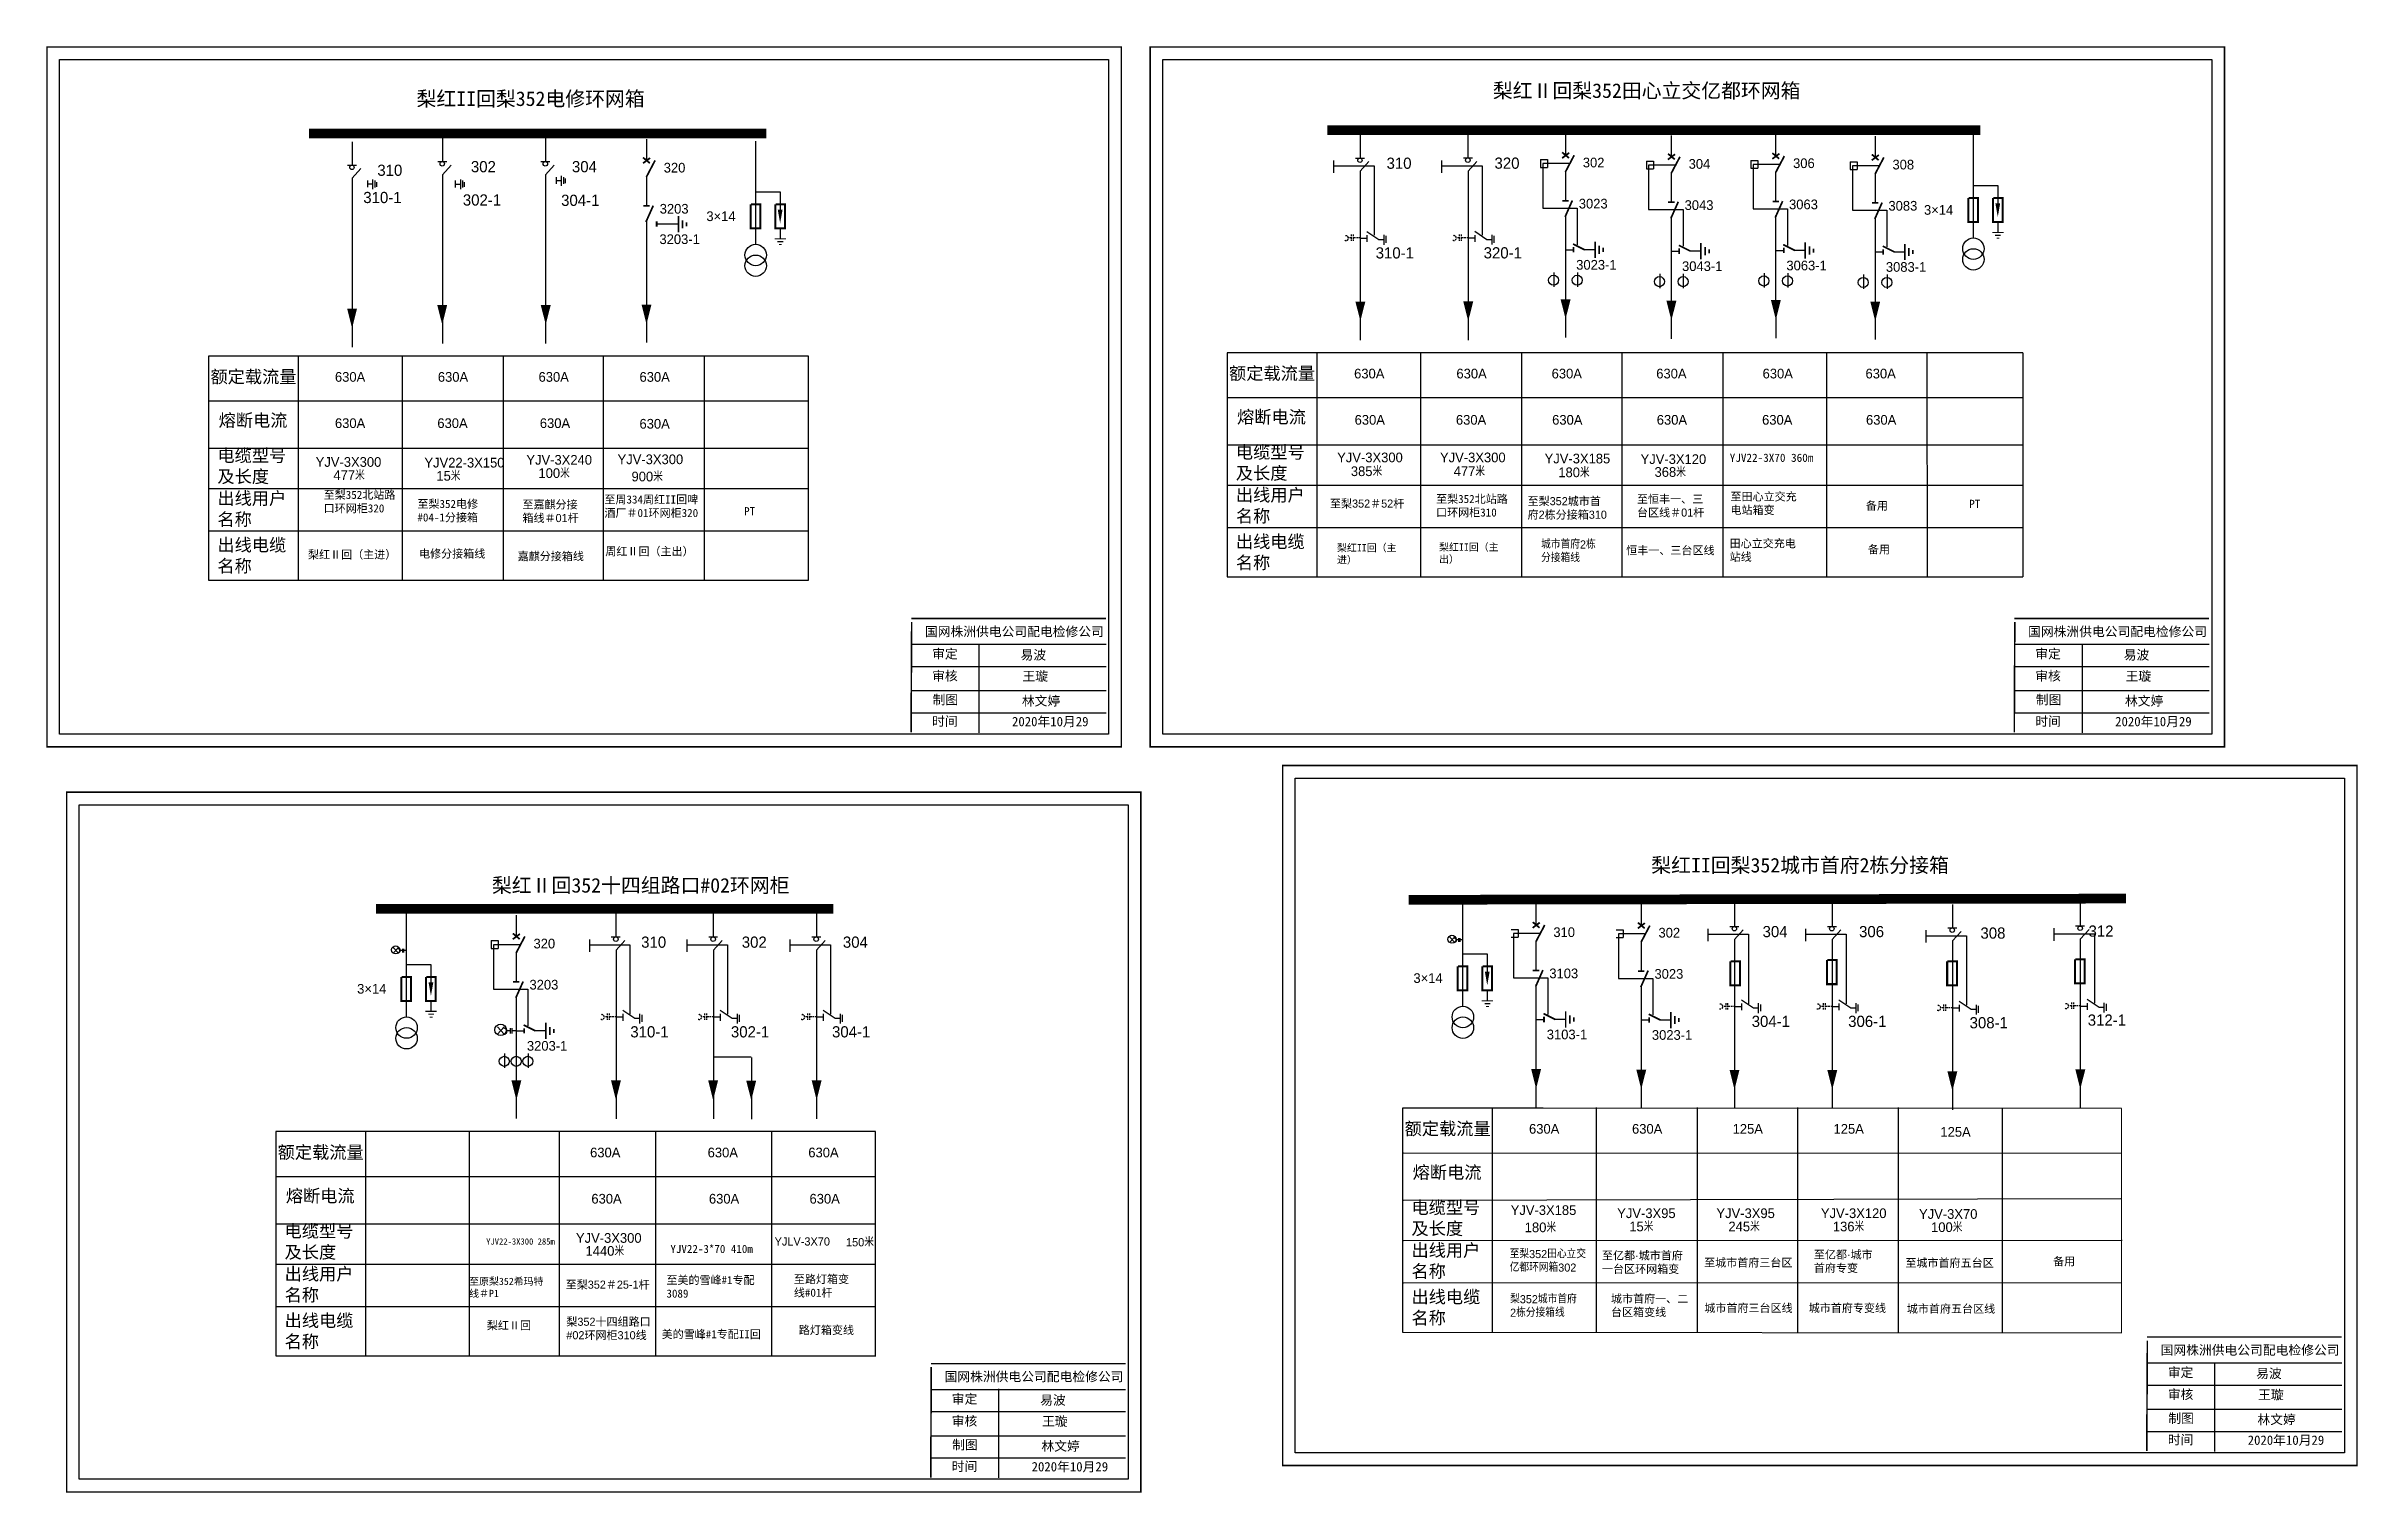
# Model space of a CAD drawing. Extents: x -42 to 505, y -336 to -58.
# Drawn here: x 235.4 to 505.3, y -226.7 to -57.8 of the extents above; entities that cross this region are included whole.
import ezdxf

# ---------------------------------------------------------------- set-up
doc = ezdxf.new("R2010")
doc.units = 0
doc.header["$LTSCALE"] = 0.774411
doc.linetypes.add('DASHED', pattern=[0.45, 0.3, -0.15])
doc.linetypes.add('HIDDEN', pattern=[0.375, 0.25, -0.125])
doc.layers.get('0').update_dxf_attribs({"linetype": 'CONTINUOUS'})
doc.layers.add('1', color=7, linetype='CONTINUOUS')
doc.layers.add('F11', color=7, linetype='CONTINUOUS')
doc.layers.add('MiniCADLayer', color=7, linetype='CONTINUOUS', lineweight=20)
doc.styles.add('HZ', font='')
doc.styles.add('hztxt_txtstyle_0.00_0_0', font='', dxfattribs={"bigfont": 'hztxt.shx'})
doc.styles.add('hztxt_txtstyle_1.67_0_0', font='', dxfattribs={"height": 1.668838, "bigfont": 'hztxt.shx'})
doc.styles.add('hztxt_txtstyle_1.69_0_0', font='', dxfattribs={"height": 1.687901, "bigfont": 'hztxt.shx'})
doc.styles.add('hztxt_txtstyle_2.00_0_0', font='', dxfattribs={"height": 2, "bigfont": 'hztxt.shx'})
doc.styles.add('hztxt_txtstyle_2.31_0_0', font='', dxfattribs={"height": 2.307931, "bigfont": 'hztxt.shx'})
doc.styles.add('hztxt_txtstyle_2.70_0_0', font='simkai.ttf', dxfattribs={"height": 2.7})
doc.styles.add('hztxt_txtstyle_3.00_0_0', font='', dxfattribs={"height": 3})
doc.styles.add('KaiTi_GB2312_txtstyle_1.09_0_0', font='simkai_0.ttf', dxfattribs={"height": 1.0944})
doc.styles.add('STYLE1', font='txt.shx', dxfattribs={"height": 2.6})
doc.styles.add('字体', font='simkai_0.ttf', dxfattribs={"height": 2.5})
doc.styles.add('黑体_txtstyle_1.50_0_0', font='simhei.ttf', dxfattribs={"height": 1.5})
doc.styles.add('黑体_txtstyle_1.67_0_0', font='simhei.ttf', dxfattribs={"height": 1.668838})
doc.styles.get('HZ').set_extended_font_data('SimSun')
doc.styles.get('hztxt_txtstyle_0.00_0_0').set_extended_font_data('hztxt')
doc.styles.get('hztxt_txtstyle_1.67_0_0').set_extended_font_data('hztxt')
doc.styles.get('hztxt_txtstyle_1.69_0_0').set_extended_font_data('hztxt')
doc.styles.get('hztxt_txtstyle_2.00_0_0').set_extended_font_data('hztxt')
doc.styles.get('hztxt_txtstyle_2.31_0_0').set_extended_font_data('hztxt')
doc.styles.get('hztxt_txtstyle_3.00_0_0').set_extended_font_data('SimSun')

msp = doc.modelspace()

# ---------------------------------------------------------------- texts
for s, height, style, p in [('320', 1.133, 'hztxt_txtstyle_2.00_0_0', (307.48, -72.58)), ('302', 1.133, 'hztxt_txtstyle_2.00_0_0', (414.83, -71.98)), ('304', 1.133, 'hztxt_txtstyle_2.00_0_0', (427.19, -72.14)), ('306', 1.133, 'hztxt_txtstyle_2.00_0_0', (439.39, -72.06)), ('308', 1.133, 'hztxt_txtstyle_2.00_0_0', (451, -72.22)), ('3203', 1.133, 'hztxt_txtstyle_2.00_0_0', (307.01, -77.38)), ('3×14', 1.133, 'hztxt_txtstyle_2.00_0_0', (312.46, -78.25)), ('3023', 1.133, 'hztxt_txtstyle_2.00_0_0', (414.36, -76.78)), ('3043', 1.133, 'hztxt_txtstyle_2.00_0_0', (426.72, -76.95)), ('3063', 1.133, 'hztxt_txtstyle_2.00_0_0', (438.92, -76.87)), ('3083', 1.133, 'hztxt_txtstyle_2.00_0_0', (450.53, -77.03)), ('3×14', 1.133, 'hztxt_txtstyle_2.00_0_0', (454.68, -77.51)), ('3203-1', 1.133, 'hztxt_txtstyle_2.00_0_0', (306.98, -80.93)), ('3023-1', 1.133, 'hztxt_txtstyle_2.00_0_0', (414.06, -83.92)), ('3043-1', 1.133, 'hztxt_txtstyle_2.00_0_0', (426.42, -84.08)), ('3063-1', 1.133, 'hztxt_txtstyle_2.00_0_0', (438.61, -84)), ('3083-1', 1.133, 'hztxt_txtstyle_2.00_0_0', (450.23, -84.17)), ('630A', 1.133, 'hztxt_txtstyle_2.00_0_0', (388.12, -96.62)), ('630A', 1.133, 'hztxt_txtstyle_2.00_0_0', (400.07, -96.62)), ('630A', 1.133, 'hztxt_txtstyle_2.00_0_0', (400.07, -96.62)), ('630A', 1.133, 'hztxt_txtstyle_2.00_0_0', (411.19, -96.62)), ('630A', 1.133, 'hztxt_txtstyle_2.00_0_0', (423.41, -96.62)), ('630A', 1.133, 'hztxt_txtstyle_2.00_0_0', (435.83, -96.62)), ('630A', 1.133, 'hztxt_txtstyle_2.00_0_0', (447.85, -96.62)), ('630A', 1.133, 'hztxt_txtstyle_2.00_0_0', (388.18, -102.02)), ('630A', 1.133, 'hztxt_txtstyle_2.00_0_0', (400.01, -102.02)), ('630A', 1.133, 'hztxt_txtstyle_2.00_0_0', (411.25, -102.02)), ('630A', 1.133, 'hztxt_txtstyle_2.00_0_0', (423.47, -102.02)), ('630A', 1.133, 'hztxt_txtstyle_2.00_0_0', (435.77, -102.02)), ('630A', 1.133, 'hztxt_txtstyle_2.00_0_0', (447.91, -102.02)), ('YJV-3X300', 1.133, 'hztxt_txtstyle_2.00_0_0', (386.14, -106.41)), ('YJV-3X300', 1.133, 'hztxt_txtstyle_2.00_0_0', (398.15, -106.41)), ('385米', 1.133, 'hztxt_txtstyle_2.00_0_0', (387.74, -108.02)), ('477米', 1.133, 'hztxt_txtstyle_2.00_0_0', (399.75, -108.02)), ('YJV-3X185', 1.133, 'hztxt_txtstyle_2.00_0_0', (410.37, -106.54)), ('180米', 1.133, 'hztxt_txtstyle_2.00_0_0', (411.97, -108.15)), ('YJV-3X120', 1.133, 'hztxt_txtstyle_2.00_0_0', (421.58, -106.61)), ('368米', 1.133, 'hztxt_txtstyle_2.00_0_0', (423.21, -108.11)), ('YJV22-3X70 360m', 0.9575, 'HZ', (431.99, -106.36)), ('梨红Ⅱ回352十四组路口#02环网柜', 1.6997, 'hztxt_txtstyle_3.00_0_0', (287.42, -156.65)), ('310', 1.133, 'hztxt_txtstyle_2.00_0_0', (411.39, -161.84)), ('302', 1.133, 'hztxt_txtstyle_2.00_0_0', (423.67, -161.9)), ('320', 1.133, 'hztxt_txtstyle_2.00_0_0', (292.27, -163.17)), ('3×14', 1.133, 'hztxt_txtstyle_2.00_0_0', (271.67, -168.45)), ('3203', 1.133, 'hztxt_txtstyle_2.00_0_0', (291.8, -167.97)), ('3×14', 1.133, 'hztxt_txtstyle_2.00_0_0', (395.05, -167.2)), ('3103', 1.133, 'hztxt_txtstyle_2.00_0_0', (410.92, -166.65)), ('3023', 1.133, 'hztxt_txtstyle_2.00_0_0', (423.2, -166.71)), ('3103-1', 1.133, 'hztxt_txtstyle_2.00_0_0', (410.62, -173.78)), ('3023-1', 1.133, 'hztxt_txtstyle_2.00_0_0', (422.9, -173.84)), ('3203-1', 1.133, 'hztxt_txtstyle_2.00_0_0', (291.5, -175.11)), ('630A', 1.133, 'hztxt_txtstyle_2.00_0_0', (298.88, -187.56)), ('630A', 1.133, 'hztxt_txtstyle_2.00_0_0', (312.61, -187.56)), ('630A', 1.133, 'hztxt_txtstyle_2.00_0_0', (324.37, -187.56)), ('630A', 1.133, 'hztxt_txtstyle_2.00_0_0', (299.03, -192.96)), ('630A', 1.133, 'hztxt_txtstyle_2.00_0_0', (312.76, -192.96)), ('630A', 1.133, 'hztxt_txtstyle_2.00_0_0', (324.51, -192.96)), ('YJV22-3X300 285m', 0.7365, 'HZ', (286.74, -197.75)), ('YJV-3X300', 1.133, 'hztxt_txtstyle_2.00_0_0', (297.23, -197.54)), ('YJLV-3X70', 0.956, 'hztxt_txtstyle_1.69_0_0', (320.43, -197.86)), ('150米', 0.956, 'hztxt_txtstyle_1.69_0_0', (328.77, -197.95)), ('1440米', 1.133, 'hztxt_txtstyle_2.00_0_0', (298.35, -199.05))]:
    msp.add_text(s, height=height, dxfattribs=dict(style=style)).set_placement(p)
at = {"linetype": 'ByBlock', "style": 'hztxt_txtstyle_2.00_0_0'}
for s, height, p in [('630A', 1.133, (269.08, -97.01)), ('630A', 1.133, (281.1, -97.01)), ('630A', 1.133, (281.1, -97.01)), ('630A', 1.133, (292.86, -97.01)), ('630A', 1.133, (304.65, -97.01)), ('630A', 1.133, (269.08, -102.41)), ('630A', 1.133, (281.04, -102.41)), ('630A', 1.133, (293.01, -102.41)), ('630A', 1.133, (304.65, -102.48)), ('YJV-3X300', 1.133, (266.83, -106.94)), ('477米', 1.133, (268.9, -108.48)), ('YJV22-3X150', 1.1332, (279.53, -107.02)), ('15米', 1.133, (280.93, -108.56)), ('YJV-3X240', 1.133, (291.44, -106.69)), ('100米', 1.133, (292.85, -108.24)), ('YJV-3X300', 1.133, (302.09, -106.63)), ('900米', 1.133, (303.72, -108.64)), ('630A', 1.133, (408.55, -184.8)), ('630A', 1.133, (420.58, -184.8)), ('630A', 1.133, (420.58, -184.8)), ('125A', 1.133, (432.33, -184.8)), ('125A', 1.133, (444.12, -184.8)), ('125A', 1.133, (456.6, -185.15)), ('YJV-3X185', 1.133, (406.41, -194.29)), ('YJV-3X95', 1.133, (418.85, -194.65)), ('YJV-3X95', 1.133, (430.44, -194.65)), ('YJV-3X120', 1.133, (442.64, -194.65)), ('YJV-3X70', 1.133, (454.1, -194.74)), ('180米', 1.133, (408.05, -196.3)), ('15米', 1.133, (420.26, -196.2)), ('245米', 1.133, (431.84, -196.2)), ('136米', 1.133, (444.04, -196.2)), ('100米', 1.133, (455.51, -196.28))]:
    msp.add_text(s, height=height, dxfattribs=at).set_placement(p)
at = {"linetype": 'Continuous', "char_height": 1.6997, "width": 42.5887, "attachment_point": 1, "style": 'STYLE1'}
for s, insert in [('{\\fSimSun|b0|i0|c134|p2;\\C256;梨红Ⅱ回梨352田心立交亿都环网箱}', (404.33, -62.17)), ('{\\fSimSun|b0|i0|c134|p2;\\C256;梨红II回梨352城市首府2栋分接箱}', (422.83, -152.6))]:
    msp.add_mtext(s, dxfattribs=dict(at, insert=insert))
at = {"linetype": 'ByBlock', "attachment_point": 1}
for s, insert, char_height, width, style in [('{\\fSimSun|b0|i0|c134|p2;梨红II回梨352电修环网箱}', (278.61, -63.11), 1.6997, 35.0115, 'hztxt_txtstyle_0.00_0_0'), ('{\\f\uffbfﾬￌﾣﾤ_GB2312|b0|i0|c134|p49;额定载流量}', (254.54, -95.68), 1.4731, 16.2815, 'hztxt_txtstyle_0.00_0_0'), ('{\\f\uffbfﾬￌﾣﾤ_GB2312|b0|i0|c134|p49;熔断电流}', (255.49, -100.77), 1.4731, 16.2815, 'hztxt_txtstyle_0.00_0_0'), ('{\\f\uffbfﾬￌﾣﾤ_GB2312|b0|i0|c134|p49;电缆型号及长度}', (255.35, -104.88), 1.4731, 8.2148, 'hztxt_txtstyle_0.00_0_0'), ('{\\f\uffbfﾬￌﾣﾤ_GB2312|b0|i0|c134|p49;出线用户名称}', (255.35, -109.88), 1.4731, 8.2148, 'hztxt_txtstyle_0.00_0_0'), ('\\pt11.662;{\\fKaiTi_GB2312|b0|i0|c134|p49;至梨352北站路口环网柜320}', (267.76, -109.74), 0.9455, 8.3893, 'hztxt_txtstyle_0.00_0_0'), ('{\\fSimSun|b0|i0|c134|p2;至梨352电修#04-1分接箱}', (278.71, -110.8), 0.9455, 8.437, 'hztxt_txtstyle_0.00_0_0'), ('{\\fSimSun|b0|i0|c134|p2;至周334周红II回啤酒厂＃01环网柜320}', (300.55, -110.28), 0.9455, 11.4875, 'hztxt_txtstyle_0.00_0_0'), ('{\\f\uffbfﾬￌﾣﾤ_GB2312|b0|i0|c134|p49;至嘉麒分接箱线＃01杆}', (290.98, -110.87), 0.9455, 7.1296, 'hztxt_txtstyle_0.00_0_0'), ('{\\f\uffbfﾬￌﾣﾤ_GB2312|b0|i0|c134|p49;出线电缆名称}', (255.35, -115.32), 1.4731, 8.2148, 'hztxt_txtstyle_0.00_0_0'), ('{\\fSimSun|b0|i0|c134|p2;电修分接箱线}', (278.9, -116.61), 0.9455, 8.7335, 'hztxt_txtstyle_1.67_0_0'), ('{\\f\uffbfﾬￌﾣﾤ_GB2312|b0|i0|c134|p49;嘉麒分接箱线}', (290.42, -116.91), 0.9455, 10.2795, 'hztxt_txtstyle_0.00_0_0'), ('{\\f\uffbfﾬￌﾣﾤ_GB2312|b0|i0|c134|p49;额定载流量}', (394.02, -183.47), 1.4731, 16.2815, 'hztxt_txtstyle_0.00_0_0'), ('{\\f\uffbfﾬￌﾣﾤ_GB2312|b0|i0|c134|p49;熔断电流}', (394.96, -188.57), 1.4731, 16.2815, 'hztxt_txtstyle_0.00_0_0'), ('{\\f\uffbfﾬￌﾣﾤ_GB2312|b0|i0|c134|p49;电缆型号及长度}', (394.82, -192.68), 1.4731, 8.2148, 'hztxt_txtstyle_0.00_0_0'), ('{\\f\uffbfﾬￌﾣﾤ_GB2312|b0|i0|c134|p49;出线用户名称}', (394.82, -197.67), 1.4731, 8.2148, 'hztxt_txtstyle_0.00_0_0'), ('至梨352田心立交^J亿都环网箱302', (406.29, -198.38), 0.9455, 14.2653, 'hztxt_txtstyle_1.67_0_0'), ('{\\f\uffbfﾬￌﾣﾤ_GB2312|b0|i0|c134|p49;至亿都·城市首府\\P一台区环网箱变}', (417.07, -198.55), 0.9455, 15.4499, 'hztxt_txtstyle_0.00_0_0'), ('{\\fKaiTi_GB2312|b0|i0|c134|p49;至城市首府三台区}', (429, -199.38), 0.9455, 12.2162, 'hztxt_txtstyle_0.00_0_0'), ('{\\f\uffbfﾬￌﾣﾤ_GB2312|b0|i0|c134|p49;至亿都·城市\\P首府专变}', (441.82, -198.44), 0.9455, 12.2162, 'hztxt_txtstyle_0.00_0_0'), ('{\\fSimSun|b0|i0|c134|p2;至城市首府五台区}', (452.51, -199.41), 0.9455, 12.2162, 'hztxt_txtstyle_0.00_0_0'), ('备用', (469.76, -199.23), 0.946, 12.2162, '黑体_txtstyle_1.67_0_0'), ('{\\f\uffbfﾬￌﾣﾤ_GB2312|b0|i0|c134|p49;出线电缆名称}', (394.82, -203.11), 1.4731, 8.2148, 'hztxt_txtstyle_0.00_0_0'), ('梨352城市首府^J2栋分接箱线', (406.34, -203.65), 0.9455, 15.6012, 'hztxt_txtstyle_1.67_0_0'), ('{\\f\uffbfﾬￌﾣﾤ_GB2312|b0|i0|c134|p49;城市首府一、二\\P台区箱变线}', (418.12, -203.59), 0.9455, 13.584, 'hztxt_txtstyle_1.67_0_0'), ('{\\fKaiTi_GB2312|b0|i0|c134|p49;城市首府三台区线}', (429.02, -204.68), 0.9455, 18.173, 'hztxt_txtstyle_0.00_0_0'), ('{\\f\uffbfﾬￌﾣﾤ_GB2312|b0|i0|c134|p49;城市首府专变线}', (441.22, -204.68), 0.9455, 18.173, 'hztxt_txtstyle_0.00_0_0'), ('{\\fSimSun|b0|i0|c134|p2;城市首府五台区线}', (452.68, -204.77), 0.9455, 18.173, 'hztxt_txtstyle_0.00_0_0')]:
    msp.add_mtext(s, dxfattribs=dict(at, insert=insert, char_height=char_height, width=width, style=style))
at = {"linetype": 'DASHED', "attachment_point": 1}
for s, insert, char_height, width, style in [('{\\f\uffbfﾬￌﾣﾤ_GB2312|b0|i0|c134|p49;额定载流量}', (373.51, -95.29), 1.4731, 16.2815, 'hztxt_txtstyle_0.00_0_0'), ('{\\f\uffbfﾬￌﾣﾤ_GB2312|b0|i0|c134|p49;熔断电流}', (374.45, -100.38), 1.4731, 16.2815, 'hztxt_txtstyle_0.00_0_0'), ('{\\f\uffbfﾬￌﾣﾤ_GB2312|b0|i0|c134|p49;电缆型号及长度}', (374.31, -104.49), 1.4731, 8.2148, 'hztxt_txtstyle_0.00_0_0'), ('{\\f\uffbfﾬￌﾣﾤ_GB2312|b0|i0|c134|p49;出线用户名称}', (374.31, -109.49), 1.4731, 8.2148, 'hztxt_txtstyle_0.00_0_0'), ('{\\f\uffbfﾬￌﾣﾤ_GB2312|b0|i0|c134|p49;至梨352＃52杆}', (385.3, -110.76), 0.9455, 9.7273, 'hztxt_txtstyle_0.00_0_0'), ('{\\fSimSun|b0|i0|c134|p2;至梨352北站路口环网柜310}', (397.69, -110.22), 0.9455, 9.2963, 'hztxt_txtstyle_0.00_0_0'), ('{\\fSimSun|b0|i0|c134|p2;至梨\\f\uffbfﾬￌﾣﾤ_GB2312|b0|i0|c134|p49;352\\fSimSun|b0|i0|c134|p2;城市首\\f\uffbfﾬￌﾣﾤ_GB2312|b0|i0|c134|p49;\\P\\fSimSun|b0|i0|c134|p2;府\\f\uffbfﾬￌﾣﾤ_GB2312|b0|i0|c134|p49;2\\fSimSun|b0|i0|c134|p2;栋分接箱\\f\uffbfﾬￌﾣﾤ_GB2312|b0|i0|c134|p49;310}', (408.38, -110.48), 0.94552, 13.9255, 'hztxt_txtstyle_0.00_0_0'), ('{\\f\uffbfﾬￌﾣﾤ_GB2312|b0|i0|c134|p49;至恒丰一、三台区线＃01杆}', (421.16, -110.23), 0.9455, 8.6903, 'hztxt_txtstyle_0.00_0_0'), ('{\\fSimSun|b0|i0|c134|p2;至田心立交充电站箱变}', (432.08, -109.94), 0.9455, 8.6903, 'hztxt_txtstyle_0.00_0_0'), ('{\\fSimSun|b0|i0|c134|p2;PT}', (316.87, -111.65), 0.9455, 12.961, 'hztxt_txtstyle_0.00_0_0'), ('{\\fSimSun|b0|i0|c134|p2;备用}', (447.89, -111.01), 0.9455, 12.961, 'hztxt_txtstyle_0.00_0_0'), ('{\\fSimSun|b0|i0|c134|p2;PT}', (459.97, -110.79), 0.9455, 12.961, 'hztxt_txtstyle_0.00_0_0'), ('{\\f\uffbfﾬￌﾣﾤ_GB2312|b0|i0|c134|p49;出线电缆名称}', (374.31, -114.93), 1.4731, 8.2148, 'hztxt_txtstyle_0.00_0_0'), ('梨红II回（主进）', (386.12, -115.96), 0.85, 7.434, '黑体_txtstyle_1.50_0_0'), ('梨红II回（主出）', (398.04, -115.89), 0.85, 7.434, '黑体_txtstyle_1.50_0_0'), ('城市首府2栋分接箱线', (409.96, -115.53), 0.946, 7.434, 'hztxt_txtstyle_1.67_0_0'), ('{\\f\uffbfﾬￌﾣﾤ_GB2312|b0|i0|c134|p49;恒丰一、三台区线}', (419.9, -116.22), 0.9455, 12.961, 'hztxt_txtstyle_0.00_0_0'), ('{\\fSimSun|b0|i0|c134|p2;田心立交充电站线}', (431.98, -115.41), 0.9455, 8.6903, 'hztxt_txtstyle_0.00_0_0'), ('{\\fSimSun|b0|i0|c134|p2;备用}', (448.14, -116.12), 0.9455, 12.961, 'hztxt_txtstyle_0.00_0_0'), ('{\\fFangSong|b0|i0|c134|p49;梨红Ⅱ回（主进）}', (265.93, -116.71), 0.9455, 11.6744, 'hztxt_txtstyle_0.00_0_0'), ('{\\fFangSong|b0|i0|c134|p49;周红Ⅱ回（主出）}', (300.66, -116.34), 0.9455, 11.6744, 'hztxt_txtstyle_1.67_0_0'), ('{\\f\uffbfﾬￌﾣﾤ_GB2312|b0|i0|c134|p49;额定载流量}', (262.39, -186.23), 1.4731, 16.2815, 'hztxt_txtstyle_0.00_0_0'), ('{\\f\uffbfﾬￌﾣﾤ_GB2312|b0|i0|c134|p49;熔断电流}', (263.34, -191.32), 1.4731, 16.2815, 'hztxt_txtstyle_0.00_0_0'), ('{\\f\uffbfﾬￌﾣﾤ_GB2312|b0|i0|c134|p49;电缆型号及长度}', (263.2, -195.43), 1.4731, 8.2148, 'hztxt_txtstyle_0.00_0_0'), ('{\\f\uffbfﾬￌﾣﾤ_GB2312|b0|i0|c134|p49;出线用户名称}', (263.2, -200.43), 1.4731, 8.2148, 'hztxt_txtstyle_0.00_0_0'), ('{\\fSimSun|b0|i0|c134|p2;\\H0.8988x;至原梨352希玛特线＃P1}', (284.75, -201.61), 0.9455, 9.5455, 'hztxt_txtstyle_0.00_0_0'), ('{\\f\uffbfﾬￌﾣﾤ_GB2312|b0|i0|c134|p49;至梨352＃25-1杆}', (296.03, -201.95), 0.9455, 10.0257, 'hztxt_txtstyle_0.00_0_0'), ('{\\fSimSun|b0|i0|c134|p2;至路灯箱变线#01杆}', (322.68, -201.31), 0.9455, 7.6833, 'hztxt_txtstyle_0.00_0_0'), ('{\\f\uffbfﾬￌﾣﾤ_GB2312|b0|i0|c134|p49;出线电缆名称}', (263.2, -205.87), 1.4731, 8.2148, 'hztxt_txtstyle_0.00_0_0'), ('{\\fSimSun|b0|i0|c134|p2;梨红Ⅱ回}', (286.82, -206.71), 0.9455, 9.8183, 'hztxt_txtstyle_0.00_0_0'), ('{\\f\uffbfﾬￌﾣﾤ_GB2312|b0|i0|c134|p49;梨352十四组路口\\P#02环网柜310线}', (296.11, -206.28), 0.9455, 16.9039, 'hztxt_txtstyle_0.00_0_0'), ('{\\f\uffbfﾬￌﾣﾤ_GB2312|b0|i0|c134|p49;路灯箱变线}', (323.26, -207.25), 0.9455, 9.8183, 'hztxt_txtstyle_0.00_0_0')]:
    msp.add_mtext(s, dxfattribs=dict(at, insert=insert, char_height=char_height, width=width, style=style))
at = {"color": 0, "linetype": 'Continuous', "attachment_point": 1}
for s, insert, char_height, width, style in [('国网株洲供电公司配电检修公司', (337.99, -125.62), 1.0944, 29.9201, '字体'), ('国网株洲供电公司配电检修公司', (466.84, -125.62), 1.0944, 29.9201, '字体'), ('\\f\uffbfﾬￌﾣﾤ_GB2312|b0|i0|c134|p49;审定', (338.83, -128.22), 1.0944, 8.5588, '字体'), ('易波', (349.16, -128.35), 1.094, 8.5588, '字体'), ('\\f\uffbfﾬￌﾣﾤ_GB2312|b0|i0|c134|p49;审定', (467.68, -128.22), 1.0944, 8.5588, '字体'), ('易波', (478.01, -128.35), 1.094, 8.5588, '字体'), ('\\f\uffbfﾬￌﾣﾤ_GB2312|b0|i0|c134|p49;审核', (338.83, -130.8), 1.0944, 8.5588, '字体'), ('\\f\uffbfﾬￌﾣﾤ_GB2312|b0|i0|c134|p49;审核', (467.68, -130.8), 1.0944, 8.5588, '字体'), ('\\f\uffbfﾬￌﾣﾤ_GB2312|b0|i0|c134|p49;制图', (338.89, -133.58), 1.0944, 8.5588, '字体'), ('\\f\uffbfﾬￌﾣﾤ_GB2312|b0|i0|c134|p49;制图', (467.74, -133.58), 1.0944, 8.5588, '字体'), ('\\f\uffbfﾬￌﾣﾤ_GB2312|b0|i0|c134|p49;时间', (338.83, -136.09), 1.0944, 8.5588, '字体'), ('\\f\uffbfﾬￌﾣﾤ_GB2312|b0|i0|c134|p49;时间', (467.68, -136.09), 1.0944, 8.5588, '字体'), ('YJV22-3*70 410m', (308.26, -197.78), 0.9437, 15.2134, 'hztxt_txtstyle_2.70_0_0'), ('{\\fSimSun|b0|i0|c134|p2;至美的雪峰#1专配3089}', (307.8, -201.42), 0.9437, 11.5875, 'hztxt_txtstyle_2.70_0_0'), ('{\\fSimSun|b0|i0|c134|p2;美的雪峰#1专配II回}', (307.24, -207.74), 0.9437, 12.6737, 'hztxt_txtstyle_2.70_0_0'), ('国网株洲供电公司配电检修公司', (482.32, -209.51), 1.0944, 29.9201, '字体'), ('国网株洲供电公司配电检修公司', (340.28, -212.61), 1.0944, 29.9201, '字体'), ('\\f\uffbfﾬￌﾣﾤ_GB2312|b0|i0|c134|p49;审定', (483.16, -212.12), 1.0944, 8.5588, '字体'), ('易波', (493.48, -212.24), 1.094, 8.5588, '字体'), ('\\f\uffbfﾬￌﾣﾤ_GB2312|b0|i0|c134|p49;审定', (341.12, -215.22), 1.0944, 8.5588, '字体'), ('易波', (351.45, -215.35), 1.094, 8.5588, '字体'), ('\\f\uffbfﾬￌﾣﾤ_GB2312|b0|i0|c134|p49;审核', (483.16, -214.69), 1.0944, 8.5588, '字体'), ('\\f\uffbfﾬￌﾣﾤ_GB2312|b0|i0|c134|p49;审核', (341.12, -217.79), 1.0944, 8.5588, '字体'), ('\\f\uffbfﾬￌﾣﾤ_GB2312|b0|i0|c134|p49;制图', (483.22, -217.47), 1.0944, 8.5588, '字体'), ('\\f\uffbfﾬￌﾣﾤ_GB2312|b0|i0|c134|p49;制图', (341.18, -220.57), 1.0944, 8.5588, '字体'), ('\\f\uffbfﾬￌﾣﾤ_GB2312|b0|i0|c134|p49;时间', (483.16, -219.98), 1.0944, 8.5588, '字体'), ('\\f\uffbfﾬￌﾣﾤ_GB2312|b0|i0|c134|p49;时间', (341.12, -223.09), 1.0944, 8.5588, '字体')]:
    msp.add_mtext(s, dxfattribs=dict(at, insert=insert, char_height=char_height, width=width, style=style))
at = {"color": 7, "linetype": 'Continuous', "char_height": 1.094, "attachment_point": 1, "style": 'KaiTi_GB2312_txtstyle_1.09_0_0'}
for s, insert, width in [('王璇', (349.38, -130.82), 8.5588), ('王璇', (478.23, -130.82), 8.5588), ('林文婷', (349.31, -133.72), 8.5588), ('林文婷', (478.16, -133.72), 8.5588), ('2020年10月29', (348.16, -136.13), 16.0081), ('2020年10月29', (477.01, -136.13), 16.0081), ('王璇', (493.71, -214.72), 8.5588), ('王璇', (351.67, -217.82), 8.5588), ('林文婷', (493.63, -217.62), 8.5588), ('林文婷', (351.6, -220.72), 8.5588), ('2020年10月29', (492.49, -220.03), 16.0081), ('2020年10月29', (350.45, -223.13), 16.0081)]:
    msp.add_mtext(s, dxfattribs=dict(at, insert=insert, width=width))
at = {"layer": 'F11', "lineweight": -3, "width": 11.0152, "attachment_point": 1}
for s, insert, char_height, style in [('\\pl2.30793;310', (271.72, -71.66), 1.3076, 'hztxt_txtstyle_0.00_0_0'), ('\\pl2.30793;302', (282.65, -71.24), 1.3076, 'hztxt_txtstyle_0.00_0_0'), ('\\pl2.30793;304', (294.45, -71.24), 1.3076, 'hztxt_txtstyle_0.00_0_0'), ('\\pl2.30793;310', (389.6, -70.84), 1.3076, 'hztxt_txtstyle_0.00_0_0'), ('\\pl2.30793;320', (402.21, -70.83), 1.3076, 'hztxt_txtstyle_2.31_0_0'), ('\\pl2.30793;310-1', (270.08, -74.84), 1.3076, 'hztxt_txtstyle_0.00_0_0'), ('\\pl2.30793;302-1', (281.71, -75.13), 1.3076, 'hztxt_txtstyle_0.00_0_0'), ('\\pl2.30793;304-1', (293.19, -75.17), 1.3076, 'hztxt_txtstyle_0.00_0_0'), ('\\pl2.30793;310-1', (388.33, -81.31), 1.3076, 'hztxt_txtstyle_0.00_0_0'), ('\\pl2.30793;320-1', (400.94, -81.3), 1.3076, 'hztxt_txtstyle_2.31_0_0'), ('\\pl2.30793;310', (302.54, -161.78), 1.3076, 'hztxt_txtstyle_0.00_0_0'), ('\\pl2.30793;302', (314.29, -161.78), 1.3076, 'hztxt_txtstyle_0.00_0_0'), ('\\pl2.30793;304', (326.1, -161.78), 1.3076, 'hztxt_txtstyle_0.00_0_0'), ('\\pl2.30793;304', (433.52, -160.55), 1.3076, 'hztxt_txtstyle_0.00_0_0'), ('\\pl2.30793;306', (444.79, -160.55), 1.3076, 'hztxt_txtstyle_0.00_0_0'), ('\\pl2.30793;308', (458.97, -160.72), 1.3076, 'hztxt_txtstyle_0.00_0_0'), ('312', (473.9, -160.49), 1.308, 'hztxt_txtstyle_2.31_0_0'), ('\\pl2.30793;310-1', (301.27, -172.25), 1.3076, 'hztxt_txtstyle_0.00_0_0'), ('\\pl2.30793;302-1', (313.02, -172.25), 1.3076, 'hztxt_txtstyle_0.00_0_0'), ('\\pl2.30793;304-1', (324.83, -172.25), 1.3076, 'hztxt_txtstyle_0.00_0_0'), ('\\pl2.30793;304-1', (432.25, -171.03), 1.3076, 'hztxt_txtstyle_0.00_0_0'), ('\\pl2.30793;306-1', (443.52, -171.03), 1.3076, 'hztxt_txtstyle_0.00_0_0'), ('\\pl2.30793;308-1', (457.7, -171.19), 1.3076, 'hztxt_txtstyle_0.00_0_0'), ('312-1', (473.81, -170.88), 1.308, 'hztxt_txtstyle_2.31_0_0')]:
    msp.add_mtext(s, dxfattribs=dict(at, insert=insert, char_height=char_height, style=style))

# ---------------------------------------------------------------- blocks, each defined once
blk = doc.blocks.new('JD')
for points in [[(-2, 0.2), (-2, -0.2), (2, 0.2), (2, -0.2)], [(1, -1.2), (1, -0.8), (-1, -1.2), (-1, -0.8)], [(-0.5, -1.8), (-0.5, -2.2), (0.5, -1.8), (0.5, -2.2)]]:
    blk.add_trace(points)

# ---------------------------------------------------------------- linework, layer by layer
for p, q in [((305.45, -68.69), (305.45, -71.2)), ((318.2, -68.93), (318.2, -81.02)), ((412.8, -68.09), (412.8, -70.6)), ((425.16, -68.26), (425.16, -70.77)), ((437.35, -68.18), (437.35, -70.68)), ((448.97, -68.34), (448.97, -70.85)), ((460.43, -68.19), (460.43, -80.28)), ((409.9, -71.07), (410.71, -71.07)), ((409.9, -71.07), (409.9, -71.98)), ((409.9, -71.98), (410.71, -71.98)), ((410.16, -71.54), (410.16, -76.73)), ((413.21, -71.54), (410.16, -71.54)), ((410.71, -71.07), (410.71, -71.98)), ((412.8, -72.45), (412.8, -75.83)), ((422.26, -71.24), (423.07, -71.24)), ((422.26, -71.24), (422.26, -72.14)), ((422.26, -72.14), (423.07, -72.14)), ((422.52, -71.71), (422.52, -76.9)), ((425.57, -71.71), (422.52, -71.71)), ((423.07, -71.24), (423.07, -72.14)), ((425.16, -72.62), (425.16, -75.99)), ((434.45, -71.16), (435.27, -71.16)), ((434.45, -71.16), (434.45, -72.06)), ((434.45, -72.06), (435.27, -72.06)), ((434.71, -71.63), (434.71, -76.82)), ((437.76, -71.63), (434.71, -71.63)), ((435.27, -71.16), (435.27, -72.06)), ((437.35, -72.54), (437.35, -75.91)), ((446.07, -71.32), (446.88, -71.32)), ((446.07, -71.32), (446.07, -72.23)), ((446.07, -72.23), (446.88, -72.23)), ((446.33, -71.79), (446.33, -76.98)), ((449.38, -71.79), (446.33, -71.79)), ((446.88, -71.32), (446.88, -72.23)), ((448.97, -72.7), (448.97, -76.07)), ((305.45, -73.06), (305.45, -76.43)), ((318.19, -74.85), (321.08, -74.85)), ((321.08, -74.85), (321.08, -76.96)), ((460.41, -74.11), (463.3, -74.11)), ((463.3, -74.11), (463.3, -76.22)), ((305.45, -78.11), (305.45, -88.06)), ((410.16, -76.73), (414.18, -76.73)), ((412.8, -77.51), (412.8, -87.46)), ((414.18, -76.73), (414.18, -81.01)), ((422.52, -76.9), (426.54, -76.9)), ((425.16, -77.68), (425.16, -87.63)), ((426.54, -76.9), (426.54, -81.18)), ((434.71, -76.82), (438.74, -76.82)), ((437.35, -77.59), (437.35, -87.55)), ((438.74, -76.82), (438.74, -81.1)), ((446.33, -76.98), (450.35, -76.98)), ((448.97, -77.76), (448.97, -87.71)), ((450.35, -76.98), (450.35, -81.26)), ((306.67, -78.58), (309.17, -78.58)), ((321.08, -79.18), (321.08, -80.27)), ((463.3, -78.44), (463.3, -79.53)), ((412.8, -81.6), (413.74, -81.6)), ((414.97, -81.57), (416.25, -81.57)), ((425.16, -81.76), (426.1, -81.76)), ((427.33, -81.74), (428.61, -81.74)), ((437.35, -81.68), (438.3, -81.68)), ((439.52, -81.65), (440.81, -81.65)), ((448.97, -81.85), (449.91, -81.85)), ((451.14, -81.82), (452.42, -81.82)), ((411.45, -84.26), (411.45, -85.91)), ((414.21, -84.26), (414.21, -85.91)), ((423.81, -84.42), (423.81, -86.08)), ((426.57, -84.42), (426.57, -86.08)), ((436, -84.34), (436, -86)), ((438.77, -84.34), (438.77, -86)), ((447.62, -84.5), (447.62, -86.16)), ((450.38, -84.5), (450.38, -86.16)), ((412.8, -88.8), (412.8, -91.83)), ((425.16, -88.96), (425.16, -91.99)), ((437.36, -88.88), (437.36, -91.91)), ((448.97, -89.05), (448.97, -92.08)), ((305.45, -89.4), (305.45, -92.43)), ((277.41, -159.13), (277.41, -171.22)), ((290.24, -159.29), (290.24, -161.79)), ((400.79, -157.88), (400.79, -169.98)), ((409.36, -157.96), (409.36, -160.47)), ((421.64, -158.02), (421.64, -160.53)), ((406.46, -160.94), (407.27, -160.94)), ((406.46, -161.84), (407.27, -161.84)), ((409.77, -161.41), (406.72, -161.41)), ((406.72, -161.41), (406.72, -166.6)), ((407.27, -160.94), (407.27, -161.84)), ((418.74, -161), (419.55, -161)), ((418.74, -161.9), (419.55, -161.9)), ((419, -161.47), (419, -166.66)), ((422.05, -161.47), (419, -161.47)), ((419.55, -161), (419.55, -161.9)), ((287.34, -162.26), (287.34, -163.17)), ((287.34, -162.26), (288.15, -162.26)), ((287.34, -163.17), (288.15, -163.17)), ((290.65, -162.74), (287.6, -162.74)), ((287.6, -162.74), (287.6, -167.93)), ((288.15, -162.26), (288.15, -163.17)), ((290.24, -163.65), (290.24, -167.02)), ((400.78, -163.81), (403.67, -163.81)), ((403.67, -163.81), (403.67, -165.92)), ((409.36, -162.32), (409.36, -165.69)), ((421.64, -162.38), (421.64, -165.75)), ((277.4, -165.05), (280.29, -165.05)), ((280.29, -165.05), (280.29, -167.16)), ((406.72, -166.6), (410.74, -166.6)), ((409.36, -167.38), (409.36, -177.33)), ((410.74, -166.6), (410.74, -170.88)), ((419, -166.66), (423.02, -166.66)), ((423.02, -166.66), (423.02, -170.94)), ((280.29, -169.38), (280.29, -170.47)), ((287.6, -167.93), (291.62, -167.93)), ((290.24, -168.7), (290.24, -178.65)), ((291.62, -167.93), (291.62, -172.21)), ((403.67, -168.14), (403.67, -169.23)), ((421.64, -167.44), (421.64, -177.39)), ((290.24, -172.79), (291.18, -172.79)), ((292.41, -172.76), (293.69, -172.76)), ((409.36, -171.46), (410.3, -171.46)), ((411.53, -171.44), (412.81, -171.44)), ((421.64, -171.52), (422.58, -171.52)), ((423.81, -171.5), (425.09, -171.5)), ((288.89, -175.45), (288.89, -177.11)), ((291.65, -175.45), (291.65, -177.11)), ((290.25, -179.99), (290.25, -183.02)), ((409.36, -178.67), (409.36, -181.69)), ((421.65, -178.73), (421.65, -181.75))]:
    msp.add_line(p, q)
at = {"linetype": 'ByBlock'}
for p, q in [((254.31, -94.01), (254.31, -120.17)), ((270.72, -94.01), (254.31, -94.01)), ((264.79, -93.95), (264.79, -120.17)), ((324.38, -94.01), (270.72, -94.01)), ((276.92, -93.95), (276.92, -120.17)), ((288.71, -93.95), (288.71, -120.17)), ((300.42, -93.95), (300.42, -120.17)), ((312.21, -93.95), (312.21, -120.17)), ((324.39, -120.17), (324.38, -94.01)), ((383.75, -93.56), (383.75, -119.78)), ((395.88, -93.56), (395.88, -119.78)), ((407.67, -93.56), (407.67, -119.78)), ((419.38, -93.56), (419.38, -119.78)), ((431.17, -93.56), (431.17, -119.78)), ((254.41, -99.24), (324.38, -99.24)), ((373.37, -98.85), (466.26, -98.85)), ((254.41, -104.76), (324.38, -104.76)), ((373.37, -104.37), (466.26, -104.37)), ((254.41, -109.47), (324.38, -109.47)), ((373.37, -109.08), (466.26, -109.08)), ((254.41, -114.42), (324.38, -114.42)), ((373.37, -114.03), (466.26, -114.03)), ((254.31, -120.17), (324.39, -120.17)), ((410.19, -181.8), (393.79, -181.8)), ((393.79, -181.8), (393.79, -207.96)), ((404.26, -181.74), (404.26, -207.96)), ((477.75, -181.84), (410.19, -181.8)), ((416.39, -181.74), (416.39, -207.96)), ((428.18, -181.74), (428.18, -207.96)), ((439.89, -181.74), (439.89, -207.96)), ((451.68, -181.74), (451.68, -207.96)), ((463.86, -207.96), (463.85, -181.8)), ((272.64, -184.5), (272.64, -210.72)), ((284.77, -184.5), (284.77, -210.72)), ((295.27, -184.5), (295.27, -210.72)), ((306.51, -184.59), (306.51, -210.81)), ((320.06, -184.5), (320.06, -210.72)), ((393.88, -187.03), (477.75, -187.07)), ((262.26, -189.79), (332.23, -189.79)), ((393.88, -192.55), (477.67, -192.37)), ((262.26, -195.31), (332.23, -195.31)), ((393.88, -197.27), (477.82, -197.23)), ((262.26, -200.02), (332.23, -200.02)), ((393.88, -202.21), (477.75, -202.16)), ((262.26, -204.97), (332.23, -204.97)), ((393.79, -207.96), (477.75, -208.06))]:
    msp.add_line(p, q, dxfattribs=at)
at = {"linetype": 'Continuous'}
for p, q in [((373.28, -93.62), (373.28, -119.78)), ((389.68, -93.62), (373.28, -93.62)), ((466.23, -93.62), (389.68, -93.62)), ((443.35, -119.78), (443.34, -93.62)), ((455.08, -119.78), (455.07, -93.62)), ((466.26, -119.78), (466.26, -93.62)), ((373.28, -119.78), (466.23, -119.78)), ((399.3, -161.85), (399.84, -162.43)), ((399.84, -161.85), (399.3, -162.43)), ((275.91, -163.09), (276.46, -163.68)), ((276.46, -163.09), (275.91, -163.68)), ((288.85, -172.32), (288.07, -173.17)), ((288.07, -172.32), (288.85, -173.17)), ((313.29, -175.81), (317.71, -175.81)), ((278.57, -184.56), (262.16, -184.56)), ((262.16, -184.56), (262.16, -210.72)), ((332.23, -184.56), (278.57, -184.56)), ((332.23, -210.72), (332.23, -184.56)), ((262.16, -210.72), (332.24, -210.72))]:
    msp.add_line(p, q, dxfattribs=at)
at = {"color": 0, "linetype": 'Continuous'}
for p, q in [((336.39, -127.65), (359.14, -127.65)), ((344.3, -127.6), (344.28, -137.99)), ((465.24, -127.65), (487.99, -127.65)), ((473.16, -127.6), (473.14, -137.99)), ((336.39, -130.24), (359.14, -130.24)), ((465.24, -130.24), (487.99, -130.24)), ((336.39, -133.07), (359.14, -133.07)), ((465.24, -133.07), (487.99, -133.07)), ((336.39, -135.66), (359.14, -135.66)), ((465.24, -135.66), (487.99, -135.66)), ((480.72, -211.55), (503.47, -211.55)), ((488.63, -211.5), (488.61, -221.89)), ((338.68, -214.65), (361.43, -214.65)), ((346.59, -214.6), (346.58, -224.99)), ((480.72, -214.14), (503.47, -214.14)), ((338.68, -217.24), (361.43, -217.24)), ((480.72, -216.97), (503.47, -216.97)), ((338.68, -220.07), (361.43, -220.07)), ((480.72, -219.56), (503.47, -219.56)), ((338.68, -222.66), (361.43, -222.66))]:
    msp.add_line(p, q, dxfattribs=at)
at = {"color": 0, "linetype": 'Continuous', "const_width": 0.182}
for points in [[(235.45, -57.93), (360.93, -57.93), (360.93, -139.63), (235.45, -139.63)], [(364.3, -57.93), (489.78, -57.93), (489.78, -139.63), (364.3, -139.63)], [(379.77, -141.82), (505.26, -141.82), (505.26, -223.53), (379.77, -223.53)], [(237.74, -144.93), (363.22, -144.93), (363.22, -226.63), (237.74, -226.63)]]:
    msp.add_lwpolyline(points, close=True, dxfattribs=at)
at = {"color": 0, "linetype": 'Continuous'}
for points in [[(236.92, -59.4), (359.45, -59.4), (359.45, -138.15), (236.92, -138.15)], [(365.77, -59.4), (488.3, -59.4), (488.3, -138.15), (365.77, -138.15)], [(381.25, -143.3), (503.78, -143.3), (503.78, -222.05), (381.25, -222.05)], [(239.21, -146.4), (361.74, -146.4), (361.74, -225.15), (239.21, -225.15)]]:
    msp.add_lwpolyline(points, close=True, dxfattribs=at)
for points, const_width in [([(266.04, -68.01), (319.46, -68.01)], 1.13), ([(385.01, -67.62), (461.27, -67.62)], 1.13), ([(412.41, -70.9), (413.24, -70.28)], 0.204), ([(412.42, -70.22), (413.22, -70.89)], 0.204), ([(305.06, -70.82), (305.86, -71.49)], 0.204), ([(305.06, -71.5), (305.89, -70.88)], 0.204), ([(305.45, -73.11), (306.47, -71.17)], 0.204), ([(412.8, -72.51), (413.82, -70.57)], 0.204), ([(424.77, -71.07), (425.6, -70.45)], 0.204), ([(424.78, -70.39), (425.58, -71.05)], 0.204), ([(425.16, -72.67), (426.18, -70.74)], 0.204), ([(436.97, -70.99), (437.8, -70.37)], 0.204), ([(436.97, -70.31), (437.77, -70.97)], 0.204), ([(437.35, -72.59), (438.37, -70.66)], 0.204), ([(448.58, -71.15), (449.41, -70.53)], 0.204), ([(448.59, -70.47), (449.39, -71.14)], 0.204), ([(448.97, -72.76), (449.99, -70.82)], 0.204), ([(459.85, -75.55), (459.85, -78.37), (460.98, -78.37), (460.98, -75.55), (459.89, -75.55)], 0.238), ([(462.74, -75.55), (462.74, -78.37), (463.87, -78.37), (463.87, -75.55), (462.77, -75.55)], 0.238), ([(305.08, -76.48), (305.83, -76.48)], 0.204), ([(305.4, -78.36), (306.26, -76.44)], 0.204), ([(306.66, -78.29), (306.66, -78.92)], 0.204), ([(317.62, -76.29), (317.62, -79.11), (318.75, -79.11), (318.75, -76.29), (317.66, -76.29)], 0.238), ([(320.51, -76.29), (320.51, -79.11), (321.64, -79.11), (321.64, -76.29), (320.55, -76.29)], 0.238), ([(412.43, -75.88), (413.19, -75.88)], 0.204), ([(412.76, -77.76), (413.61, -75.84)], 0.204), ([(424.79, -76.05), (425.55, -76.05)], 0.204), ([(425.12, -77.93), (425.98, -76)], 0.204), ([(436.99, -75.96), (437.74, -75.96)], 0.204), ([(437.31, -77.84), (438.17, -75.92)], 0.204), ([(448.6, -76.13), (449.36, -76.13)], 0.204), ([(448.93, -78.01), (449.79, -76.09)], 0.204), ([(413.69, -80.92), (415.05, -81.6)], 0.204), ([(426.05, -81.08), (427.41, -81.76)], 0.204), ([(438.24, -81), (439.6, -81.68)], 0.204), ([(413.74, -81.28), (413.74, -81.91)], 0.204), ([(426.1, -81.45), (426.1, -82.08)], 0.204), ([(438.3, -81.37), (438.3, -81.99)], 0.204), ([(449.86, -81.17), (451.22, -81.85)], 0.204), ([(449.91, -81.53), (449.91, -82.16)], 0.204), ([(273.89, -158.55), (327.3, -158.55)], 1.13), ([(394.48, -157.49), (478.27, -157.35)], 1.13), ([(289.85, -162.1), (290.68, -161.47)], 0.204), ([(289.86, -161.42), (290.66, -162.08)], 0.204), ([(290.24, -163.7), (291.26, -161.77)], 0.204), ([(408.97, -160.77), (409.8, -160.15)], 0.204), ([(408.98, -160.09), (409.78, -160.76)], 0.204), ([(409.36, -162.37), (410.38, -160.44)], 0.204), ([(421.25, -160.83), (422.08, -160.21)], 0.204), ([(421.26, -160.15), (422.06, -160.82)], 0.204), ([(421.64, -162.43), (422.66, -160.5)], 0.204), ([(432.06, -164.67), (432.06, -167.49), (433.19, -167.49), (433.19, -164.67), (432.1, -164.67)], 0.238), ([(443.34, -164.52), (443.34, -167.34), (444.47, -167.34), (444.47, -164.52), (443.38, -164.52)], 0.238), ([(457.39, -164.67), (457.39, -167.49), (458.52, -167.49), (458.52, -164.67), (457.42, -164.67)], 0.238), ([(472.32, -164.45), (472.32, -167.26), (473.45, -167.26), (473.45, -164.45), (472.36, -164.45)], 0.238), ([(276.84, -166.49), (276.84, -169.31), (277.96, -169.31), (277.96, -166.49), (276.87, -166.49)], 0.238), ([(279.73, -166.49), (279.73, -169.31), (280.85, -169.31), (280.85, -166.49), (279.76, -166.49)], 0.238), ([(289.87, -167.07), (290.63, -167.07)], 0.204), ([(290.2, -168.95), (291.06, -167.03)], 0.204), ([(400.22, -165.25), (400.22, -168.07), (401.35, -168.07), (401.35, -165.25), (400.25, -165.25)], 0.238), ([(403.11, -165.25), (403.11, -168.07), (404.23, -168.07), (404.23, -165.25), (403.14, -165.25)], 0.238), ([(408.99, -165.75), (409.75, -165.75)], 0.204), ([(409.32, -167.63), (410.17, -165.7)], 0.204), ([(421.27, -165.81), (422.03, -165.81)], 0.204), ([(421.6, -167.69), (422.46, -165.76)], 0.204), ([(291.13, -172.11), (292.49, -172.79)], 0.204), ([(291.18, -172.48), (291.18, -173.1)], 0.204), ([(410.25, -170.78), (411.61, -171.46)], 0.204), ([(410.3, -171.15), (410.3, -171.78)], 0.204), ([(422.53, -170.84), (423.89, -171.52)], 0.204), ([(422.58, -171.21), (422.58, -171.84)], 0.204)]:
    msp.add_lwpolyline(points, dxfattribs=dict(const_width=const_width))
for points, format in [([(321.08, -76.93, 0.555, 0, 0), (321.08, -78.51, 0, 0, 0)], "xyseb"), ([(463.3, -76.19, 0.555, 0, 0), (463.3, -77.77, 0, 0, 0)], "xyseb"), ([(271.08, -88.46, 1.16, 0, 0), (271.08, -90.76, 0, 0, 0)], "xyseb"), ([(281.61, -88.05, 1.16, 0, 0), (281.61, -90.35, 0, 0, 0)], "xyseb"), ([(293.7, -88.05, 1.16, 0, 0), (293.7, -90.35, 0, 0, 0)], "xyseb"), ([(305.47, -87.99, 1.16, 0, 0), (305.47, -90.29, 0, 0, 0)], "xyseb"), ([(388.85, -87.64, 1.16, 0, 0), (388.85, -89.94, 0, 0, 0)], "xyseb"), ([(401.45, -87.63, 1.16, 0, 0), (401.45, -89.93, 0, 0, 0)], "xyseb"), ([(412.82, -87.39, 1.16, 0, 0), (412.82, -89.69, 0, 0, 0)], "xyseb"), ([(425.18, -87.55, 1.16, 0, 0), (425.18, -89.85, 0, 0, 0)], "xyseb"), ([(437.38, -87.47, 1.16, 0, 0), (437.38, -89.77, 0, 0, 0)], "xyseb"), ([(448.99, -87.64, 1.16, 0, 0), (448.99, -89.94, 0, 0, 0)], "xyseb"), ([(280.29, -167.13, 0.555, 0, 0), (280.29, -168.71, 0, 0, 0)], "xyseb"), ([(403.67, -165.88, 0.555, 0, 0), (403.67, -167.47, 0, 0, 0)], "xyseb"), ([(288.76, -172.43, -0.877934), (288.78, -173.26)], "xyb"), ([(290.27, -178.58, 1.16, 0, 0), (290.27, -180.88, 0, 0, 0)], "xyseb"), ([(301.9, -178.58, 1.16, 0, 0), (301.9, -180.88, 0, 0, 0)], "xyseb"), ([(313.25, -178.58, 1.16, 0, 0), (313.25, -180.88, 0, 0, 0)], "xyseb"), ([(317.7, -178.6, 1.16, 0, 0), (317.7, -180.9, 0, 0, 0)], "xyseb"), ([(325.34, -178.58, 1.16, 0, 0), (325.34, -180.88, 0, 0, 0)], "xyseb"), ([(409.38, -177.25, 1.16, 0, 0), (409.38, -179.56, 0, 0, 0)], "xyseb"), ([(421.66, -177.31, 1.16, 0, 0), (421.66, -179.62, 0, 0, 0)], "xyseb"), ([(432.55, -177.35, 1.16, 0, 0), (432.55, -179.66, 0, 0, 0)], "xyseb"), ([(443.97, -177.35, 1.16, 0, 0), (443.97, -179.66, 0, 0, 0)], "xyseb"), ([(458, -177.52, 1.16, 0, 0), (458, -179.82, 0, 0, 0)], "xyseb"), ([(472.94, -177.3, 1.16, 0, 0), (472.94, -179.6, 0, 0, 0)], "xyseb")]:
    msp.add_lwpolyline(points, format=format)
at = {"color": 0, "linetype": 'Continuous', "const_width": 0.182}
for points in [[(336.44, -125.05), (336.37, -137.95)], [(336.39, -124.65), (359.14, -124.65)], [(465.29, -125.05), (465.23, -137.95)], [(465.24, -124.65), (487.99, -124.65)], [(480.77, -208.95), (480.7, -221.84)], [(480.72, -208.54), (503.47, -208.54)], [(338.73, -212.05), (338.67, -224.94)], [(338.68, -211.65), (361.43, -211.65)]]:
    msp.add_lwpolyline(points, dxfattribs=at)
for points in [[(289.55, -172.78), (289.13, -172.78)], [(289.55, -172.49), (289.55, -173.11)], [(289.75, -172.49), (289.75, -173.11)], [(290.24, -172.78), (289.75, -172.78)]]:
    msp.add_lwpolyline(points)
for centre, radius in [((318.22, -82.21), 1.25), ((460.45, -81.47), 1.25), ((318.22, -83.46), 1.25), ((460.45, -82.72), 1.25), ((411.42, -85.16), 0.589), ((414.18, -85.16), 0.589), ((423.78, -85.32), 0.589), ((426.54, -85.32), 0.589), ((435.97, -85.24), 0.589), ((438.74, -85.24), 0.589), ((447.59, -85.41), 0.589), ((450.35, -85.41), 0.589), ((400.82, -171.17), 1.25), ((277.44, -172.41), 1.25), ((277.44, -173.66), 1.25), ((400.82, -172.42), 1.25), ((288.86, -176.35), 0.589), ((290.26, -176.35), 0.589), ((291.62, -176.35), 0.589)]:
    msp.add_circle(centre, radius)
at = {"linetype": 'Continuous'}
for centre, radius in [((399.55, -162.1), 0.47), ((276.17, -163.34), 0.47), ((288.43, -172.68), 0.672)]:
    msp.add_circle(centre, radius, dxfattribs=at)
at = {"layer": '1'}
for points in [[(399.78, -161.91, -0.877934), (399.79, -162.49)], [(399.78, -161.92, -0.877934), (399.79, -162.5)], [(276.39, -163.16, -0.877934), (276.41, -163.74)], [(276.39, -163.16, -0.877934), (276.4, -163.73)], [(288.76, -172.42, -0.877934), (288.77, -173.25)]]:
    msp.add_lwpolyline(points, format="xyb", dxfattribs=at)
for points in [[(400.33, -161.96), (400.33, -162.4)], [(400.47, -161.96), (400.47, -162.4)], [(276.95, -163.41), (276.65, -163.41)], [(276.95, -163.21), (276.95, -163.64)], [(277.09, -163.21), (277.09, -163.64)], [(277.43, -163.41), (277.09, -163.41)], [(400.33, -162.17), (400.03, -162.17)], [(400.81, -162.17), (400.47, -162.17)]]:
    msp.add_lwpolyline(points, dxfattribs=at)
at = {"layer": 'F11', "lineweight": -3}
for p, q in [((271.08, -68.99), (271.08, -71.68)), ((281.63, -68.58), (281.63, -71.27)), ((293.67, -68.58), (293.67, -71.27)), ((388.81, -68.17), (388.81, -70.87)), ((401.42, -68.16), (401.42, -70.86)), ((270.54, -71.71), (271.59, -71.71)), ((271.09, -73.24), (272.11, -72.12)), ((281.08, -71.3), (282.14, -71.3)), ((281.63, -72.83), (282.66, -71.71)), ((281.63, -72.83), (281.63, -92.55)), ((293.12, -71.3), (294.18, -71.3)), ((293.67, -72.83), (294.69, -71.71)), ((293.67, -72.83), (293.67, -92.55)), ((385.71, -71.17), (385.71, -72.61)), ((385.71, -71.8), (390.45, -71.8)), ((388.27, -70.89), (389.32, -70.89)), ((388.82, -72.42), (389.84, -71.3)), ((388.82, -72.42), (388.82, -92.15)), ((390.45, -71.81), (390.45, -79.91)), ((398.32, -71.16), (398.32, -72.6)), ((398.32, -71.79), (403.06, -71.79)), ((400.88, -70.88), (401.93, -70.88)), ((401.43, -72.41), (402.45, -71.29)), ((401.43, -72.41), (401.43, -92.14)), ((403.06, -71.8), (403.06, -79.9)), ((271.09, -73.24), (271.09, -92.96)), ((272.87, -73.52), (272.87, -74.3)), ((272.92, -73.91), (273.48, -73.91)), ((273.48, -73.39), (273.48, -74.53)), ((273.73, -73.51), (273.73, -74.32)), ((273.93, -73.7), (273.93, -74.24)), ((283.12, -73.53), (283.12, -74.31)), ((283.17, -73.92), (283.73, -73.92)), ((283.73, -73.4), (283.73, -74.54)), ((283.98, -73.52), (283.98, -74.33)), ((284.18, -73.71), (284.18, -74.25)), ((294.91, -73.11), (294.91, -73.9)), ((294.96, -73.51), (295.52, -73.51)), ((295.52, -72.98), (295.52, -74.13)), ((295.77, -73.11), (295.77, -73.91)), ((295.97, -73.29), (295.97, -73.84)), ((388.83, -80.23), (389.55, -80.23)), ((389.61, -79.45), (391.02, -80.39)), ((389.61, -79.89), (389.61, -80.67)), ((391.02, -80.39), (391.58, -80.39)), ((391.58, -79.86), (391.58, -81.01)), ((391.83, -79.98), (391.83, -80.79)), ((401.44, -80.22), (402.16, -80.22)), ((402.22, -79.44), (403.63, -80.38)), ((402.22, -79.88), (402.22, -80.66)), ((403.63, -80.38), (404.19, -80.38)), ((404.19, -79.85), (404.19, -81)), ((404.44, -79.97), (404.44, -80.78)), ((301.9, -159.11), (301.9, -161.8)), ((313.27, -159.11), (313.27, -161.8)), ((325.31, -159.11), (325.31, -161.8)), ((432.55, -157.88), (432.55, -160.58)), ((443.94, -157.88), (443.94, -160.58)), ((458, -158.05), (458, -160.74)), ((472.94, -157.82), (472.94, -160.52)), ((301.36, -161.83), (302.41, -161.83)), ((312.73, -161.83), (313.78, -161.83)), ((324.77, -161.83), (325.82, -161.83)), ((429.45, -160.88), (429.45, -162.32)), ((429.45, -161.51), (434.19, -161.51)), ((432.01, -160.6), (433.06, -160.6)), ((432.56, -162.13), (433.58, -161.01)), ((434.19, -161.52), (434.19, -169.62)), ((440.84, -160.88), (440.84, -162.32)), ((440.84, -161.51), (445.58, -161.51)), ((443.4, -160.6), (444.45, -160.6)), ((443.94, -162.13), (444.97, -161.01)), ((445.58, -161.52), (445.58, -169.62)), ((454.9, -161.05), (454.9, -162.49)), ((454.9, -161.68), (459.64, -161.68)), ((457.46, -160.77), (458.51, -160.77)), ((458, -162.3), (459.03, -161.18)), ((459.64, -161.69), (459.64, -169.79)), ((469.83, -160.82), (469.83, -162.27)), ((469.83, -161.46), (474.58, -161.46)), ((472.39, -160.54), (473.44, -160.54)), ((472.94, -162.07), (473.96, -160.96)), ((474.58, -161.46), (474.58, -169.56)), ((298.8, -162.11), (298.8, -163.55)), ((298.8, -162.74), (303.54, -162.74)), ((301.91, -163.36), (302.93, -162.24)), ((301.91, -163.36), (301.91, -183.08)), ((303.54, -162.75), (303.54, -170.85)), ((310.17, -162.11), (310.17, -163.55)), ((310.17, -162.74), (314.91, -162.74)), ((313.28, -163.36), (314.3, -162.24)), ((313.28, -163.36), (313.28, -183.08)), ((314.91, -162.75), (314.91, -170.85)), ((322.21, -162.11), (322.21, -163.55)), ((322.21, -162.74), (326.95, -162.74)), ((325.32, -163.36), (326.34, -162.24)), ((325.32, -163.36), (325.32, -183.08)), ((326.95, -162.75), (326.95, -170.85)), ((432.56, -162.13), (432.56, -181.86)), ((443.94, -162.13), (443.94, -181.86)), ((458, -162.3), (458, -182.02)), ((472.94, -162.07), (472.94, -181.8)), ((432.57, -169.94), (433.29, -169.94)), ((433.35, -169.16), (434.76, -170.1)), ((433.35, -169.6), (433.35, -170.38)), ((435.32, -169.57), (435.32, -170.72)), ((435.57, -169.7), (435.57, -170.5)), ((443.95, -169.94), (444.67, -169.94)), ((444.74, -169.16), (446.15, -170.1)), ((444.74, -169.6), (444.74, -170.38)), ((446.71, -169.57), (446.71, -170.72)), ((446.96, -169.7), (446.96, -170.5)), ((458.8, -169.33), (460.21, -170.26)), ((458.8, -169.76), (458.8, -170.55)), ((460.77, -169.74), (460.77, -170.89)), ((461.02, -169.86), (461.02, -170.67)), ((472.95, -169.89), (473.67, -169.89)), ((473.73, -169.1), (475.14, -170.04)), ((473.73, -169.54), (473.73, -170.32)), ((475.14, -170.04), (475.7, -170.04)), ((475.7, -169.52), (475.7, -170.66)), ((475.95, -169.64), (475.95, -170.45)), ((301.92, -171.17), (302.64, -171.17)), ((302.7, -170.39), (304.11, -171.32)), ((302.7, -170.82), (302.7, -171.61)), ((304.11, -171.32), (304.67, -171.32)), ((304.67, -170.8), (304.67, -171.95)), ((304.92, -170.92), (304.92, -171.73)), ((313.29, -171.17), (314.01, -171.17)), ((314.07, -170.39), (315.48, -171.32)), ((314.07, -170.82), (314.07, -171.61)), ((315.48, -171.32), (316.04, -171.32)), ((316.04, -170.8), (316.04, -171.95)), ((316.29, -170.92), (316.29, -171.73)), ((325.33, -171.17), (326.05, -171.17)), ((326.11, -170.39), (327.52, -171.32)), ((326.11, -170.82), (326.11, -171.61)), ((327.52, -171.32), (328.08, -171.32)), ((328.08, -170.8), (328.08, -171.95)), ((328.33, -170.92), (328.33, -171.73)), ((434.76, -170.1), (435.32, -170.1)), ((446.15, -170.1), (446.71, -170.1)), ((458.01, -170.11), (458.73, -170.11)), ((460.21, -170.26), (460.77, -170.26)), ((317.73, -175.91), (317.73, -183.1))]:
    msp.add_line(p, q, dxfattribs=at)
at = {"layer": 'F11', "linetype": 'HIDDEN', "lineweight": -3}
for p, q in [((387.78, -80.21), (387.42, -80.21)), ((387.78, -79.83), (387.78, -80.57)), ((388, -79.83), (388, -80.57)), ((388.87, -80.21), (388.05, -80.21)), ((400.38, -80.2), (400.03, -80.2)), ((400.38, -79.82), (400.38, -80.56)), ((400.61, -79.82), (400.61, -80.56)), ((401.47, -80.2), (400.66, -80.2)), ((431.52, -169.93), (431.16, -169.93)), ((431.52, -169.55), (431.52, -170.28)), ((431.74, -169.55), (431.74, -170.28)), ((432.61, -169.93), (431.8, -169.93)), ((442.9, -169.93), (442.55, -169.93)), ((442.9, -169.55), (442.9, -170.28)), ((443.13, -169.55), (443.13, -170.28)), ((443.99, -169.93), (443.18, -169.93)), ((456.96, -170.09), (456.61, -170.09)), ((456.96, -169.71), (456.96, -170.44)), ((457.19, -169.71), (457.19, -170.44)), ((458.05, -170.09), (457.24, -170.09)), ((471.9, -169.87), (471.54, -169.87)), ((471.9, -169.49), (471.9, -170.22)), ((472.13, -169.49), (472.13, -170.22)), ((472.99, -169.87), (472.18, -169.87)), ((300.87, -171.15), (300.51, -171.15)), ((300.87, -170.77), (300.87, -171.51)), ((301.09, -170.77), (301.09, -171.51)), ((301.96, -171.15), (301.15, -171.15)), ((312.24, -171.15), (311.88, -171.15)), ((312.24, -170.77), (312.24, -171.51)), ((312.46, -170.77), (312.46, -171.51)), ((313.32, -171.15), (312.51, -171.15)), ((324.28, -171.15), (323.92, -171.15)), ((324.28, -170.77), (324.28, -171.51)), ((324.5, -170.77), (324.5, -171.51)), ((325.36, -171.15), (324.55, -171.15))]:
    msp.add_line(p, q, dxfattribs=at)
at = {"layer": 'F11', "lineweight": -3}
for centre in [(271.06, -71.97), (281.61, -71.56), (293.65, -71.56), (388.8, -71.15), (401.4, -71.14), (301.89, -162.09), (313.25, -162.09), (325.29, -162.09), (432.54, -160.87), (443.92, -160.87), (457.98, -161.03), (472.92, -160.81)]:
    msp.add_circle(centre, 0.26, dxfattribs=at)
at = {"layer": 'F11', "linetype": 'HIDDEN', "lineweight": -3}
for centre in [(387.17, -80.24), (399.78, -80.23), (430.91, -169.96), (442.3, -169.96), (456.36, -170.12), (471.29, -169.9), (300.26, -171.18), (311.63, -171.18), (323.67, -171.18)]:
    msp.add_arc(centre, 0.279, 242.566, 111.7046, dxfattribs=at)
at = {"layer": 'MiniCADLayer', "linetype": 'Continuous', "ltscale": 1.318488}
msp.add_line((477.75, -181.84), (477.75, -208.06), dxfattribs=at)

# ---------------------------------------------------------------- block references
at = {"xscale": 0.4759243764425634, "yscale": 0.4759243764425634, "zscale": 0.4759243765269899, "rotation": 90}
for p in [(309.19, -78.62), (416.27, -81.61), (428.63, -81.77), (440.82, -81.69), (452.44, -81.86), (293.71, -172.8), (412.83, -171.47), (425.11, -171.53)]:
    msp.add_blockref('JD', p, dxfattribs=at)
at = {"yscale": 0.3331470635097418, "zscale": 0.333147063568893}
for p, xscale in [((321.1, -80.32), 0.3331470635558631), ((463.32, -79.58), 0.333147063555856), ((403.69, -169.28), 0.3331470635558631), ((280.31, -170.52), 0.3331470635558631)]:
    msp.add_blockref('JD', p, dxfattribs=dict(at, xscale=xscale))

msp.set_redraw_order([(e.dxf.handle, doc.entitydb.next_handle()) for e in msp.query("TEXT MTEXT ATTDEF DIMENSION ARC_DIMENSION")])  # texts and dimensions are drawn at this point

doc.saveas('drawing.dxf')
